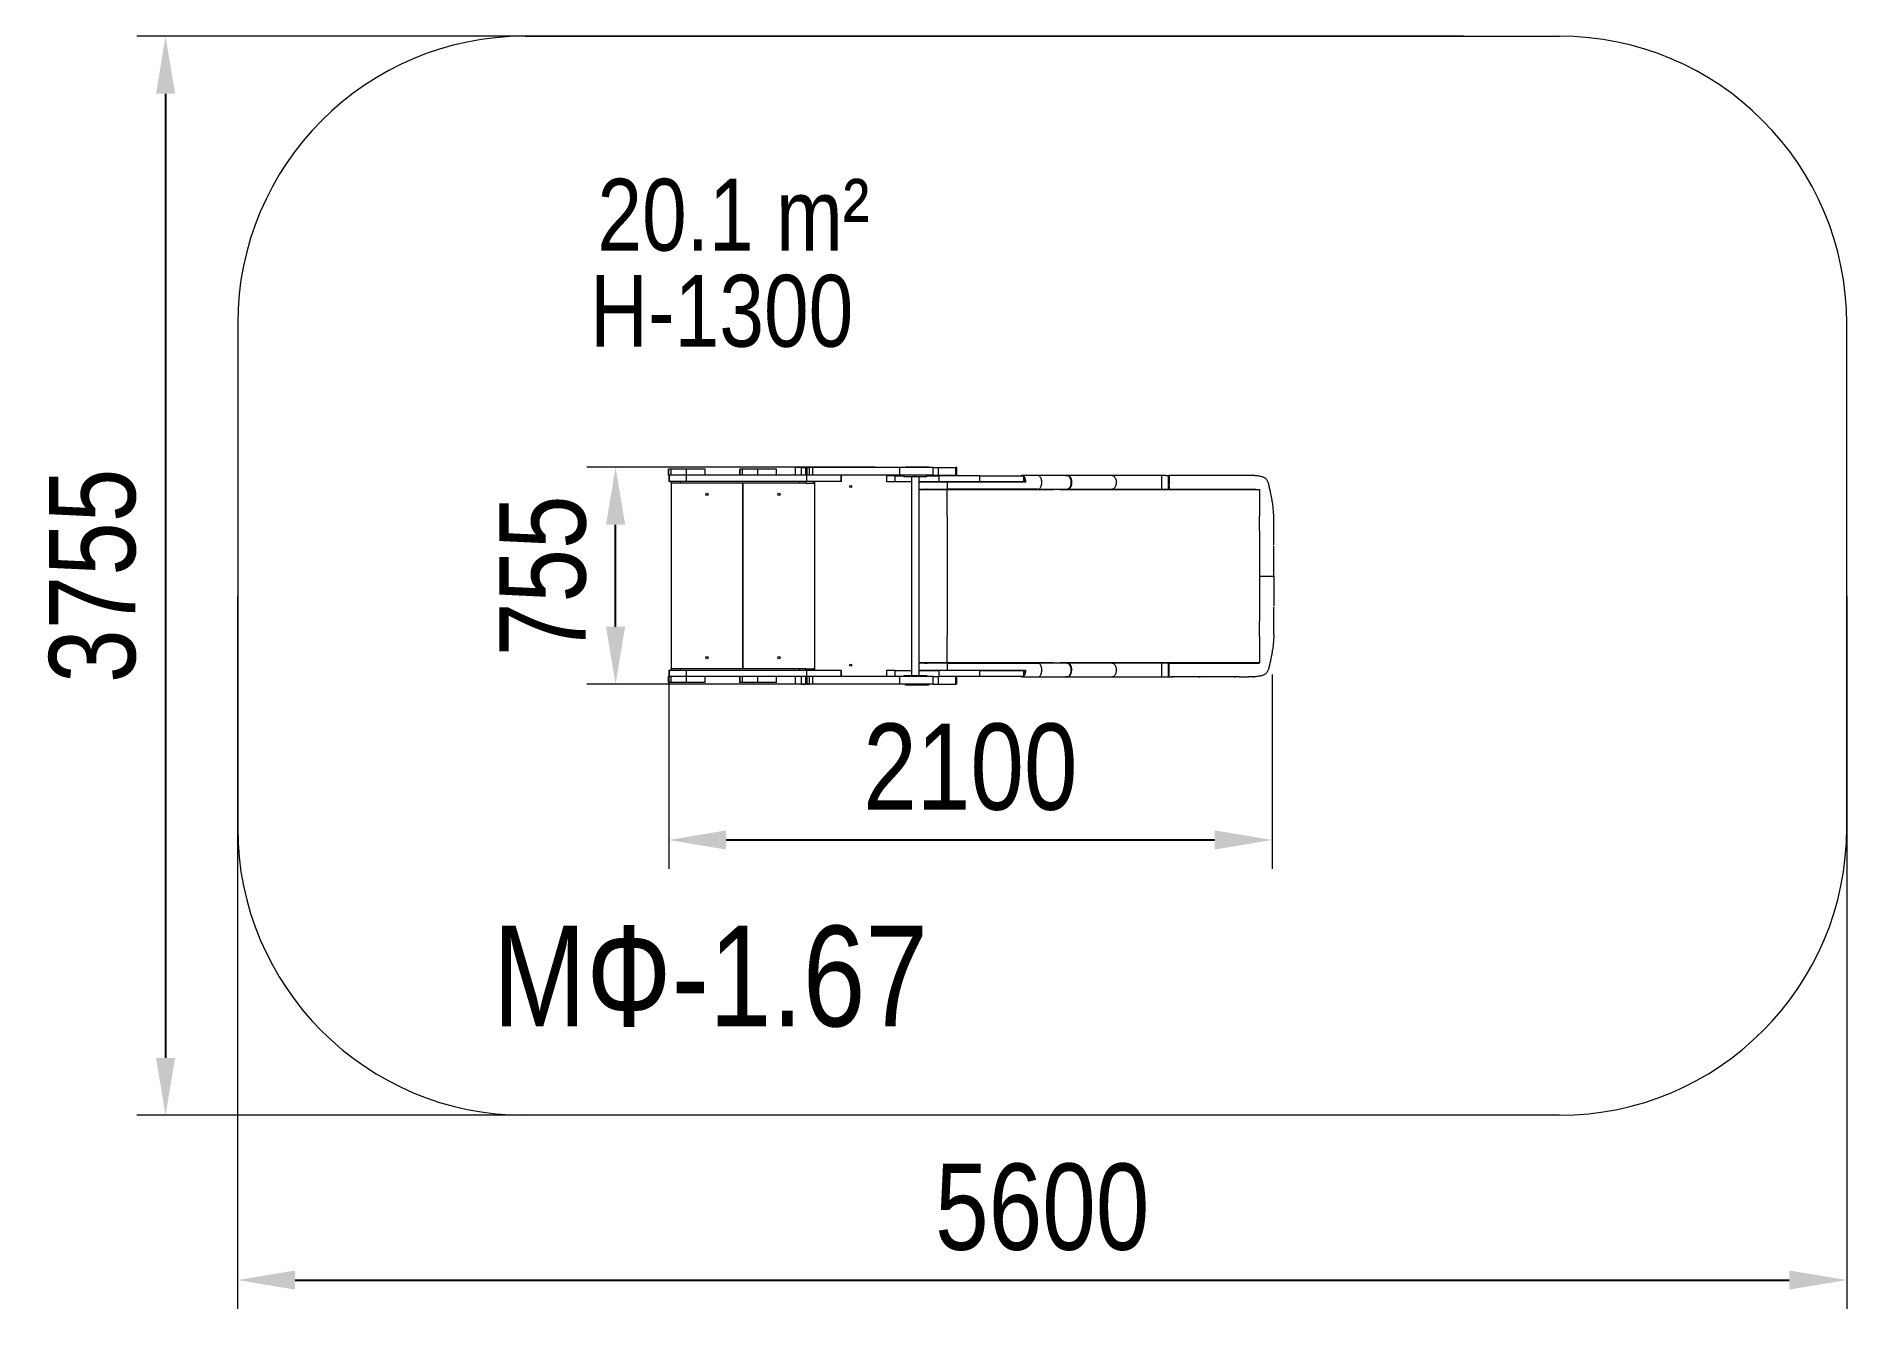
# Model space of a CAD drawing. Header units: millimetres. Extents: x -3294 to 3007, y -2309 to 2119.
import ezdxf

# ---------------------------------------------------------------- set-up
doc = ezdxf.new("R2010")
doc.units = ezdxf.units.MM
doc.linetypes.add('HIDDEN', pattern=[1.905, 1.27, -0.635])
for name, color, linetype in [('DIKOM_АРТИКУЛ', 7, 'Continuous'), ('DIKOM_ЗОНА', 90, 'Continuous'), ('DIKOM_ОБЪЕКТ', 7, 'Continuous'), ('DIKOM_РАЗМЕР_ЗОНА', 7, 'Continuous'), ('DIKOM_РАЗМЕР_ОБЪЕКТА', 7, 'Continuous')]:
    doc.layers.add(name, color=color, linetype=linetype)
doc.styles.add('style1', font='arialbd.ttf', dxfattribs={"width": 0.8})
doc.dimstyles.new('1-50', dxfattribs={"dimtxt": 300, "dimasz": 200, "dimexe": 100, "dimexo": 0, "dimgap": 100, "dimtad": 1, "dimtxsty": 'style1', "dimcen": 200, "dimclrd": 7, "dimclre": 7, "dimclrt": 7, "dimadec": 1, "dimazin": 2, "dimtfac": 1, "dimtmove": 0, "dimatfit": 2, "dimfxl": 0, "dimlwd": 25, "dimlwe": 18, "dimarcsym": 0})

msp = doc.modelspace()

# ---------------------------------------------------------------- texts
at = {"layer": 'DIKOM_АРТИКУЛ', "insert": (-1705.53, -976.183), "char_height": 350, "attachment_point": 1, "style": 'style1'}
msp.add_mtext_dynamic_manual_height_columns('{\\fArial|b0|i0|c204|p34;MФ-1.67}', width=5885.53069, gutter_width=20, heights=[0], dxfattribs=at)
at = {"layer": 'DIKOM_РАЗМЕР_ОБЪЕКТА', "char_height": 250, "attachment_point": 1, "style": 'style1'}
for s, insert in [('{\\fArial|b0|i0|c204|p34;20.1 m²}', (-1340.872, 1623.076)), ('{\\fArial|b0|i0|c204|p34;H-1300}', (-1366.577, 1288.725))]:
    msp.add_mtext_dynamic_manual_height_columns(s, width=5885.53069, gutter_width=20, heights=[0], dxfattribs=dict(at, insert=insert))

# ---------------------------------------------------------------- blocks, each defined once
blk = doc.blocks.new('A$C1efe00ee')
at = {"color": 7, "linetype": 'Continuous', "lineweight": 15}
for p, q in [((440.5, 757), (440.5, 730)), ((462.4, 757), (440.5, 757)), ((462.4, 730), (462.4, 757)), ((462.4, 757), (476.5, 757)), ((476.5, 757), (476.5, 730)), ((482.5, 757), (476.5, 757)), ((482.5, 730), (482.5, 757)), ((482.5, 757), (489.4, 757)), ((489.4, 757), (489.4, 730)), ((502.4, 757), (489.4, 757)), ((502.4, 730), (502.4, 757)), ((804.9, 757), (502.4, 757)), ((804.9, 730), (804.9, 757)), ((921.1, 757), (804.9, 757)), ((824.4, 757), (824.4, 760)), ((824.4, 760), (904.4, 760)), ((904.4, 760), (904.4, 757)), ((921.1, 730), (921.1, 757)), ((921.1, 757), (939.1, 757)), ((939.1, 730), (939.1, 757)), ((939.8, 757), (939.1, 757)), ((939.8, 730), (939.8, 757)), ((939.8, 757), (1000.4, 757)), ((1000.4, 730), (1000.4, 757)), ((1002.9, 757), (1000.4, 757)), ((1002.9, 730), (1002.9, 757)), ((0, 751), (0, 730)), ((0, 730), (0, 751)), ((8.8, 751), (0, 751)), ((0, 730), (0, 751)), ((0, 751), (0, 751)), ((0, 751), (0, 751)), ((0.6, 730), (0, 730)), ((0, 730), (0, 730)), ((0, 730), (0, 730)), ((0.6, 730), (0.6, 709)), ((3.3, 730), (0.6, 730)), ((3.4, 709), (0.6, 709)), ((8.8, 730), (3.3, 730)), ((3.4, 709), (3.4, 730)), ((62.6, 709), (3.4, 709)), ((8.8, 730), (8.8, 751)), ((62.4, 751), (8.8, 751)), ((62.4, 730), (8.8, 730)), ((9.1, 703), (9.1, 709)), ((9.1, 703), (9.1, 57)), ((10.3, 703), (9.1, 703)), ((41.4, 703), (10.3, 703)), ((456.8, 703), (41.4, 703)), ((62.4, 730), (62.4, 751)), ((127.2, 751), (62.4, 751)), ((83.7, 730), (62.4, 730)), ((62.6, 709), (62.6, 730)), ((481.5, 709), (62.6, 709)), ((481.5, 730), (83.7, 730)), ((127.2, 730), (127.2, 751)), ((248.3, 751), (248.3, 730)), ((248.3, 730), (248.3, 751)), ((257.1, 751), (248.3, 751)), ((248.3, 730), (248.3, 751)), ((248.3, 751), (248.3, 751)), ((248.3, 751), (248.3, 751)), ((257.1, 730), (257.1, 751)), ((310.7, 751), (257.1, 751)), ((259.1, 703), (259.1, 57)), ((259.1, 57), (259.1, 703)), ((310.7, 730), (310.7, 751)), ((375.5, 751), (310.7, 751)), ((375.5, 730), (375.5, 751)), ((478.4, 703), (456.8, 703)), ((478.4, 703), (504.1, 703)), ((481.5, 709), (481.5, 730)), ((494.3, 730), (481.5, 730)), ((600.6, 709), (481.5, 709)), ((502.4, 730), (494.3, 730)), ((804.9, 730), (502.4, 730)), ((509.1, 703), (504.1, 703)), ((509.1, 51), (509.1, 709)), ((509.1, 703), (509.1, 703)), ((600.6, 709), (600.6, 730)), ((601.5, 709), (600.6, 709)), ((601.5, 709), (601.5, 730)), ((759.1, 728), (759.1, 707)), ((789.1, 728), (759.1, 728)), ((789.1, 707), (759.1, 707)), ((789.1, 707), (789.1, 728)), ((789.1, 728), (819.1, 728)), ((845.6, 707), (789.1, 707)), ((921.1, 730), (804.9, 730)), ((819.1, 730), (819.1, 726)), ((819.1, 726), (856.4, 726)), ((845.6, 726), (845.6, 34)), ((856.4, 730), (856.4, 726)), ((856.4, 726), (896.4, 726)), ((872.6, 34), (872.6, 726)), ((940.3, 707), (872.6, 707)), ((896.4, 730), (896.4, 726)), ((896.4, 726), (899.1, 726)), ((899.1, 726), (899.1, 730)), ((899.1, 728), (940.3, 728)), ((904.4, 730), (904.4, 728)), ((921.1, 730), (939.1, 730)), ((939.8, 730), (939.1, 730)), ((939.8, 730), (1000.4, 730)), ((940.3, 728), (940.3, 707)), ((1083, 728), (940.3, 728)), ((1083, 707), (940.3, 707)), ((970.1, 707), (970.1, 706)), ((970.1, 706), (970.1, 681.5)), ((1242.6, 706), (970.1, 706)), ((1002.9, 730), (1000.4, 730)), ((1083, 707), (1083, 728)), ((1083, 728), (1234.9, 728)), ((1234.9, 707), (1083, 707)), ((1231.3, 729.5), (1230.7, 729.5)), ((1234.9, 728), (1234.9, 707)), ((1236.8, 728), (1234.9, 728)), ((1236.8, 707), (1234.9, 707)), ((1236.8, 707), (1236.8, 728)), ((1240, 707), (1237.3, 707)), ((1379.7, 729.5), (1285.5, 729.5)), ((1381.4, 729.5), (1379.7, 729.5)), ((1387.6, 729.5), (1379.7, 729.5)), ((1381.4, 729.5), (1389.1, 729.5)), ((1544.4, 729.5), (1389.1, 729.5)), ((1402.1, 705.5), (1402.9, 705.5)), ((1716.5, 681.5), (1716.5, 729.5)), ((1730.5, 729.5), (1716.5, 729.5)), ((1730.5, 729.5), (1740, 729.5)), ((1732.4, 729.5), (1732.5, 729.5)), ((1732.5, 729.5), (1741.9, 729.5)), ((1740.2, 728.7), (1740, 729.4)), ((1741.2, 729.2), (1740.3, 728.4)), ((1741.8, 729.5), (1740.9, 729.5)), ((1755.7, 729.5), (1741.9, 729.5)), ((1741.9, 729.5), (1741.9, 729.3)), ((1756.5, 729.5), (1755.7, 729.5)), ((1971.1, 729.5), (1969.1, 729.5)), ((1972.3, 729.5), (1971.1, 729.5)), ((2036.6, 729.1), (2035.6, 729.2)), ((2037.2, 729.1), (2036.6, 729.1)), ((872.6, 681.5), (970.1, 681.5)), ((1285.5, 681.5), (970.1, 681.5)), ((970.1, 681.5), (970.1, 680.5)), ((970.1, 680.5), (1237.4, 680.5)), ((970.1, 588), (970.1, 680.5)), ((1237.4, 680.5), (1285.5, 681.5)), ((1237.4, 680.5), (1339.4, 680.5)), ((1285.5, 681.5), (1387.6, 681.5)), ((1328.3, 678.4), (1328.5, 678.4)), ((1387.6, 681.5), (1339.4, 680.5)), ((1386.1, 681.5), (1389.1, 681.5)), ((1389.1, 681.5), (1544.4, 681.5)), ((1495.9, 681), (1544.4, 681.5)), ((1495.9, 681), (1716.5, 681)), ((1544.4, 681.5), (1716.5, 681.5)), ((1716.5, 681.5), (1716.5, 681)), ((1716.5, 681.5), (1740, 681.5)), ((1716.5, 681), (1740, 681)), ((1740, 681.6), (1740.2, 682.1)), ((1740, 681.5), (1740, 681)), ((1740.5, 681.5), (1740.5, 682)), ((1741.2, 681.8), (1741.2, 681.3)), ((1741.9, 681.8), (1741.9, 681.7)), ((1741.9, 681.5), (1795.6, 681.5)), ((1741.9, 681), (1741.9, 681.5)), ((1741.9, 681), (2056.4, 681)), ((1952.7, 681.5), (1967, 681.5)), ((1967, 681.5), (1972.4, 681.5)), ((2055.9, 681.1), (2056.3, 681)), ((2056.3, 681), (2056.4, 681)), ((2056.4, 681), (2056.4, 681)), ((2056.4, 679.7), (2056.4, 679.7)), ((2056.4, 665.3), (2056.4, 660.6)), ((2056.4, 639.9), (2056.4, 633.5)), ((970.1, 588), (970.1, 170)), ((2056.4, 596.2), (2056.4, 589)), ((2056.4, 589), (2056.4, 588.5)), ((2056.4, 588.5), (2056.4, 587.9)), ((2106.3, 590.4), (2106.2, 592.7)), ((2106.4, 588), (2106.3, 590.4)), ((2056.4, 523.7), (2056.4, 379)), ((2056.4, 379), (2056.4, 234.3)), ((2106.4, 378.4), (2106.4, 357.2)), ((970.1, 77.5), (970.1, 170)), ((2056.4, 169.5), (2056.4, 170.1)), ((2056.4, 169), (2056.4, 169.5)), ((2056.4, 169), (2056.4, 161.8)), ((970.1, 76.5), (872.6, 76.5)), ((970.1, 77.5), (970.1, 76.5)), ((1237.4, 77.5), (970.1, 77.5)), ((970.1, 76.5), (970.1, 52)), ((970.1, 76.5), (1285.5, 76.5)), ((1285.5, 76.5), (1237.4, 77.5)), ((1339.4, 77.5), (1237.4, 77.5)), ((1387.6, 76.5), (1285.5, 76.5)), ((1339.4, 77.5), (1387.6, 76.5)), ((1389.1, 76.5), (1386.1, 76.5)), ((1544.4, 76.5), (1389.1, 76.5)), ((1544.4, 76.5), (1495.9, 77)), ((1716.5, 77), (1495.9, 77)), ((1716.5, 76.5), (1544.4, 76.5)), ((1716.5, 77), (1716.5, 76.5)), ((1740, 77), (1716.5, 77)), ((1716.5, 28.5), (1716.5, 76.5)), ((1740, 76.5), (1716.5, 76.5)), ((1740, 77), (1740, 76.5)), ((1740.2, 75.7), (1740, 76.4)), ((1740.5, 76), (1740.5, 76.5)), ((1741.2, 76.7), (1741.2, 76.2)), ((2056.4, 77), (1741.9, 77)), ((1741.9, 76.5), (1741.9, 77)), ((1741.9, 76.5), (1795.6, 76.5)), ((1741.9, 76.2), (1741.9, 76.3)), ((1952.7, 76.5), (1967, 76.5)), ((1967, 76.5), (1972.4, 76.5)), ((2055.9, 76.9), (2056.3, 77)), ((2056.3, 77), (2056.4, 77)), ((2056.4, 124.5), (2056.4, 118.1)), ((2056.4, 97.4), (2056.4, 92.7)), ((2056.4, 78.3), (2056.4, 78.3)), ((2056.4, 77), (2056.4, 77)), ((0, 30), (0, 9)), ((0, 9), (0, 30)), ((0.6, 30), (0, 30)), ((0, 9), (0, 30)), ((0, 30), (0, 30)), ((0, 30), (0, 30)), ((8.8, 9), (0, 9)), ((0, 9), (0, 9)), ((0, 9), (0, 9)), ((0.6, 51), (0.6, 30)), ((3.4, 51), (0.6, 51)), ((3.3, 30), (0.6, 30)), ((8.8, 30), (3.3, 30)), ((3.4, 30), (3.4, 51)), ((62.6, 51), (3.4, 51)), ((8.8, 9), (8.8, 30)), ((62.4, 30), (8.8, 30)), ((62.4, 9), (8.8, 9)), ((9.1, 57), (10.3, 57)), ((9.1, 51), (9.1, 57)), ((41.4, 57), (10.3, 57)), ((456.8, 57), (41.4, 57)), ((62.4, 9), (62.4, 30)), ((83.7, 30), (62.4, 30)), ((127.2, 9), (62.4, 9)), ((62.6, 30), (62.6, 51)), ((481.5, 51), (62.6, 51)), ((481.5, 30), (83.7, 30)), ((127.2, 9), (127.2, 30)), ((248.3, 30), (248.3, 9)), ((248.3, 9), (248.3, 30)), ((248.3, 9), (248.3, 30)), ((257.1, 9), (248.3, 9)), ((248.3, 9), (248.3, 9)), ((248.3, 9), (248.3, 9)), ((257.1, 9), (257.1, 30)), ((310.7, 9), (257.1, 9)), ((310.7, 9), (310.7, 30)), ((375.5, 9), (310.7, 9)), ((375.5, 9), (375.5, 30)), ((440.5, 30), (440.5, 3)), ((462.4, 3), (440.5, 3)), ((478.4, 57), (456.8, 57)), ((462.4, 3), (462.4, 30)), ((462.4, 3), (476.5, 3)), ((476.5, 30), (476.5, 3)), ((482.5, 3), (476.5, 3)), ((478.4, 57), (504.1, 57)), ((481.5, 30), (481.5, 51)), ((600.6, 51), (481.5, 51)), ((494.3, 30), (481.5, 30)), ((482.5, 3), (482.5, 30)), ((482.5, 3), (489.4, 3)), ((489.4, 30), (489.4, 3)), ((502.4, 3), (489.4, 3)), ((502.4, 30), (494.3, 30)), ((502.4, 3), (502.4, 30)), ((804.9, 30), (502.4, 30)), ((804.9, 3), (502.4, 3)), ((509.1, 57), (504.1, 57)), ((509.1, 57), (509.1, 57)), ((600.6, 30), (600.6, 51)), ((601.5, 51), (600.6, 51)), ((601.5, 30), (601.5, 51)), ((759.1, 51), (759.1, 30)), ((789.1, 51), (759.1, 51)), ((789.1, 30), (789.1, 51)), ((789.1, 51), (845.6, 51)), ((804.9, 3), (804.9, 30)), ((921.1, 30), (804.9, 30)), ((921.1, 3), (804.9, 3)), ((819.1, 34), (819.1, 30)), ((819.1, 34), (856.4, 34)), ((824.4, 0), (824.4, 3)), ((856.4, 34), (856.4, 30)), ((856.4, 34), (896.4, 34)), ((872.6, 51), (940.3, 51)), ((896.4, 34), (896.4, 30)), ((896.4, 34), (899.1, 34)), ((899.1, 30), (899.1, 34)), ((904.4, 3), (904.4, 0)), ((921.1, 3), (921.1, 30)), ((921.1, 30), (939.1, 30)), ((921.1, 3), (939.1, 3)), ((939.1, 3), (939.1, 30)), ((939.3, 30), (939.1, 30)), ((939.8, 3), (939.1, 3)), ((940.3, 30), (939.3, 30)), ((939.8, 3), (939.8, 30)), ((939.8, 3), (1000.4, 3)), ((940.3, 51), (940.3, 30)), ((1083, 51), (940.3, 51)), ((1083, 30), (940.3, 30)), ((970.1, 52), (1242.6, 52)), ((970.1, 52), (970.1, 51)), ((1000.4, 3), (1000.4, 30)), ((1002.9, 3), (1000.4, 3)), ((1002.9, 3), (1002.9, 30)), ((1083, 30), (1083, 51)), ((1083, 51), (1234.9, 51)), ((1234.9, 30), (1083, 30)), ((1230.7, 28.5), (1231.3, 28.5)), ((1234.9, 51), (1234.9, 30)), ((1236.8, 51), (1234.9, 51)), ((1236.8, 30), (1234.9, 30)), ((1236.8, 30), (1236.8, 51)), ((1240, 51), (1237.1, 51)), ((1285.5, 28.5), (1379.7, 28.5)), ((1379.7, 28.5), (1381.4, 28.5)), ((1379.7, 28.5), (1387.6, 28.5)), ((1389.1, 28.5), (1381.4, 28.5)), ((1388.9, 28.5), (1389.2, 28.5)), ((1389.1, 28.5), (1544.4, 28.5)), ((1716.5, 28.5), (1730.5, 28.5)), ((1730.5, 28.5), (1740, 28.5)), ((1732.5, 28.5), (1732.3, 28.5)), ((1732.5, 28.5), (1741.9, 28.5)), ((1740.3, 29.6), (1741.2, 28.8)), ((1740.9, 28.5), (1741.8, 28.5)), ((1741.2, 29), (1741.2, 28.8)), ((1741.9, 28.5), (1755.7, 28.5)), ((1969, 28.5), (1971.2, 28.5)), ((1971.2, 28.5), (1972.3, 28.5)), ((2035.6, 28.8), (2036.3, 28.9)), ((904.4, 0), (824.4, 0))]:
    blk.add_line(p, q, dxfattribs=at)
at = {"color": 8, "linetype": 'Continuous', "lineweight": 15}
for p, q in [((41.4, 703), (41.4, 709)), ((456.8, 703), (456.8, 709)), ((478.4, 703), (478.4, 709)), ((504.1, 703), (504.1, 709)), ((509.1, 703), (509.1, 709)), ((970.1, 706), (872.6, 706)), ((872.6, 680.5), (970.1, 680.5)), ((1363.4, 681), (1495.9, 681)), ((1740.3, 682.8), (1740.3, 682.4)), ((1741.2, 681.8), (1740.5, 682.5)), ((1740.5, 681.9), (1741.2, 681.3)), ((1795.6, 681.5), (1952.7, 681.5)), ((2106.4, 379), (2106.4, 378.4)), ((970.1, 77.5), (872.6, 77.5)), ((1495.9, 77), (1363.4, 77)), ((1741.2, 76.7), (1740.2, 75.7)), ((1741.2, 76.2), (1740.3, 75.3)), ((1795.6, 76.5), (1952.7, 76.5)), ((41.4, 51), (41.4, 57)), ((456.8, 51), (456.8, 57)), ((478.4, 51), (478.4, 57)), ((504.1, 51), (504.1, 57)), ((509.1, 51), (509.1, 57)), ((872.6, 52), (970.1, 52))]:
    blk.add_line(p, q, dxfattribs=at)
at = {"color": 7, "linetype": 'Continuous', "lineweight": 15, "flags": 128}
for points in [[(1285.5, 681.5), (1287.3, 681.7), (1289, 682.3), (1290.6, 683.2), (1292.2, 684.5), (1293.6, 686.1), (1295, 688), (1296.1, 690.2), (1297.2, 692.6), (1298, 695.3), (1298.6, 698.1), (1299.1, 701), (1299.3, 704), (1299.3, 707), (1299.1, 710), (1298.6, 712.9), (1298, 715.7), (1297.2, 718.4), (1296.1, 720.8), (1295, 723), (1293.6, 724.9), (1292.2, 726.5), (1290.6, 727.8), (1289, 728.7), (1287.3, 729.3), (1285.5, 729.5)], [(1544.4, 729.5), (1546.1, 729.3), (1547.8, 728.7), (1549.5, 727.8), (1551, 726.5), (1552.5, 724.9), (1553.8, 723), (1555, 720.8), (1556, 718.4), (1556.8, 715.7), (1557.5, 712.9), (1557.9, 710), (1558.1, 707), (1558.1, 704), (1557.9, 701), (1557.5, 698.1), (1556.8, 695.3), (1556, 692.6), (1555, 690.2), (1553.8, 688), (1552.5, 686.1), (1551, 684.5), (1549.5, 683.2), (1547.8, 682.3), (1546.1, 681.7), (1544.4, 681.5)], [(1285.5, 28.5), (1287.3, 28.7), (1289, 29.3), (1290.6, 30.2), (1292.2, 31.5), (1293.6, 33.1), (1295, 35), (1296.1, 37.2), (1297.2, 39.6), (1298, 42.3), (1298.6, 45.1), (1299.1, 48), (1299.3, 51), (1299.3, 54), (1299.1, 57), (1298.6, 59.9), (1298, 62.7), (1297.2, 65.4), (1296.1, 67.8), (1295, 70), (1293.6, 71.9), (1292.2, 73.5), (1290.6, 74.8), (1289, 75.7), (1287.3, 76.3), (1285.5, 76.5)], [(1544.4, 76.5), (1546.1, 76.3), (1547.8, 75.7), (1549.5, 74.8), (1551, 73.5), (1552.5, 71.9), (1553.8, 70), (1555, 67.8), (1556, 65.4), (1556.8, 62.7), (1557.5, 59.9), (1557.9, 57), (1558.1, 54), (1558.1, 51), (1557.9, 48), (1557.5, 45.1), (1556.8, 42.3), (1556, 39.6), (1555, 37.2), (1553.8, 35), (1552.5, 33.1), (1551, 31.5), (1549.5, 30.2), (1547.8, 29.3), (1546.1, 28.7), (1544.4, 28.5)]]:
    blk.add_lwpolyline(points, dxfattribs=at)
at = {"color": 7, "linetype": 'Continuous', "lineweight": 15}
for centre, radius in [((634.1, 691), 3.5), ((134.1, 664), 4), ((384.1, 664), 4), ((134.1, 96), 4), ((384.1, 96), 4), ((634.1, 69), 3.5)]:
    blk.add_circle(centre, radius, dxfattribs=at)
for centre, radius, start, end in [((1230.7, 726.1), 3.4, 90, 146.02552), ((1401.9, 711.9), 2.8, 91.06347, 106.28626), ((1401.9, 699.1), 2.8, 253.70151, 268.94875), ((1398.9, 690), 1.45, 238.89916, 268.05548), ((1741.9, 682), 1, 225.00069, 270.00121), ((1920.2, 76.3), 180.1, 179.93148, 180.14857), ((1741.9, 76), 1, 89.99879, 134.99931), ((1230.7, 31.9), 3.4, 213.97448, 270)]:
    blk.add_arc(centre, radius, start, end, dxfattribs=at)
at = {"color": 8, "linetype": 'Continuous', "lineweight": 15}
for centre, radius, start, end in [((1230.8, 726.6), 2.94, 91.43809, 150.70141), ((1231.3, 726.6), 2.94, 91.43709, 150.70362), ((1740, 681.5), 0.5, 270.0384, 359.9616), ((1740, 76.5), 0.5, 0.03126, 89.95508), ((1230.8, 31.4), 2.92, 209.09477, 268.76574), ((1231.3, 31.4), 2.92, 209.0919, 268.76739)]:
    blk.add_arc(centre, radius, start, end, dxfattribs=at)
at = {"color": 7, "linetype": 'Continuous', "lineweight": 15}
for centre in [(896.1, 681.3), (896.1, 76.7)]:
    blk.add_ellipse(centre, major_axis=(4.5, 0), ratio=0.011921, dxfattribs=at)
for points, knots in [([(1285.5, 729.5), (1279.7, 729.5), (1268, 729.5), (1249.9, 729.5), (1237.5, 729.5), (1231.3, 729.5)], [0, 0, 0, 0, 0.333417, 0.666583, 1, 1, 1, 1]), ([(1236.8, 712.3), (1236.8, 712), (1237, 711.1), (1237.2, 709.3), (1237.2, 707.6), (1237.3, 706.8)], [0, 0, 0, 0, 0.130094, 0.547856, 1, 1, 1, 1]), ([(1242.6, 706), (1242.2, 706.2), (1241.6, 706.6), (1240.7, 706.9), (1240.2, 707), (1240, 707)], [0, 0, 0, 0, 0.499508, 0.776238, 1, 1, 1, 1]), ([(1387.6, 681.5), (1388.1, 681.5), (1388.9, 681.6), (1390.1, 681.9), (1391.1, 682.3), (1391.8, 682.6), (1392.3, 683), (1393, 683.4), (1393.9, 684.1), (1394.8, 685), (1395.7, 686.1), (1396.5, 687.2), (1397.1, 688.1), (1397.5, 688.8), (1397.8, 689.4), (1398.1, 690), (1398.4, 690.7), (1398.7, 691.3), (1399.1, 692.3), (1399.7, 693.9), (1400.3, 696.2), (1400.8, 698.4), (1401.1, 700.8), (1401.3, 703.1), (1401.4, 706.3), (1401.2, 710.2), (1400.6, 713.7), (1399.9, 716.1), (1399.6, 717.4), (1399.2, 718.5), (1398.7, 719.8), (1398.1, 721.1), (1397.4, 722.3), (1396.7, 723.4), (1396, 724.5), (1395.1, 725.6), (1394, 726.8), (1392.4, 728.1), (1390.2, 729.2), (1388.5, 729.4), (1387.6, 729.5)], [0, 0, 0, 0, 0.033427, 0.061267, 0.083517, 0.100176, 0.111237, 0.124487, 0.149577, 0.177104, 0.200204, 0.225182, 0.246058, 0.253413, 0.264244, 0.27855, 0.289672, 0.297432, 0.306322, 0.339766, 0.375081, 0.406359, 0.433788, 0.470591, 0.500221, 0.562475, 0.624949, 0.645719, 0.666489, 0.682273, 0.699231, 0.727145, 0.746655, 0.767737, 0.791512, 0.812542, 0.845106, 0.87923, 0.937345, 1, 1, 1, 1]), ([(1389.1, 729.5), (1389.1, 729.5), (1389, 729.5), (1388.9, 729.5), (1388.8, 729.5), (1388.8, 729.4), (1388.7, 729.4), (1388.6, 729.3), (1388.5, 729.2), (1388.5, 729.2)], [0, 0, 0, 0, 0.132135, 0.26441, 0.396528, 0.528707, 0.660906, 0.79307, 1, 1, 1, 1]), ([(1401.1, 714.6), (1400.8, 715.6), (1400.2, 717.7), (1399.1, 720.6), (1397.7, 723.1), (1396.1, 725.3), (1394.3, 727), (1392.5, 728.3), (1390.5, 729.1), (1389.2, 729.2), (1388.5, 729.2)], [0, 0, 0, 0, 0.124392, 0.249617, 0.374288, 0.499232, 0.624881, 0.750179, 0.874552, 1, 1, 1, 1]), ([(1389.1, 729.5), (1389.3, 729.5), (1389.6, 729.5), (1390.1, 729.4), (1390.6, 729.4), (1391.1, 729.2), (1391.7, 729.1), (1392.3, 728.8), (1393, 728.5), (1393.6, 728.2), (1394.2, 727.8), (1394.7, 727.4), (1395.2, 727), (1395.8, 726.5), (1396.3, 726), (1396.6, 725.6), (1396.9, 725.2), (1397.3, 724.7), (1398, 723.9), (1398.6, 722.9), (1399.2, 721.8), (1400, 720.2), (1401, 717.9), (1401.5, 715.8), (1401.8, 714.7)], [0, 0, 0, 0, 0.031382, 0.06276, 0.094136, 0.125517, 0.154785, 0.196203, 0.249759, 0.285567, 0.321374, 0.357184, 0.392991, 0.428802, 0.464609, 0.500421, 0.504183, 0.535775, 0.597797, 0.649836, 0.694891, 0.749723, 0.87486, 1, 1, 1, 1]), ([(1401.1, 696.4), (1400.7, 695), (1399.9, 692.2), (1398.7, 689.9), (1398.1, 688.7)], [0, 0, 0, 0, 0.498954, 1, 1, 1, 1]), ([(1401.8, 696.3), (1401.7, 695.9), (1401.5, 695.1), (1401.1, 693.9), (1400.8, 692.8), (1400.4, 691.7), (1399.9, 690.6), (1399.4, 689.5), (1399, 688.8), (1398.8, 688.5)], [0, 0, 0, 0, 0.14257, 0.285122, 0.427689, 0.537579, 0.693159, 0.886977, 1, 1, 1, 1]), ([(1402.1, 705.5), (1402.1, 707.1), (1402, 710.2), (1401.4, 713.1), (1401.1, 714.6)], [0, 0, 0, 0, 0.501041, 1, 1, 1, 1]), ([(1402.1, 705.5), (1402.1, 703.9), (1402, 700.8), (1401.4, 697.9), (1401.1, 696.4)], [0, 0, 0, 0, 0.498953, 1, 1, 1, 1]), ([(1401.8, 714.7), (1401.9, 714.3), (1402.1, 713.4), (1402.3, 712.2), (1402.5, 711), (1402.7, 709.7), (1402.8, 708.3), (1402.8, 706.8), (1402.9, 705.9), (1402.9, 705.5)], [0, 0, 0, 0, 0.142559, 0.285121, 0.427678, 0.53758, 0.693165, 0.886981, 1, 1, 1, 1]), ([(1402.9, 705.5), (1402.9, 705.1), (1402.8, 704.2), (1402.8, 702.8), (1402.7, 701.6), (1402.5, 700.3), (1402.3, 698.9), (1402.1, 697.5), (1401.9, 696.6), (1401.8, 696.3)], [0, 0, 0, 0, 0.14255, 0.285116, 0.427675, 0.537591, 0.693168, 0.88698, 1, 1, 1, 1]), ([(1716.5, 729.5), (1710.4, 729.5), (1698.3, 729.5), (1680.1, 729.5), (1662, 729.5), (1644, 729.5), (1626.2, 729.5), (1608.8, 729.5), (1591.8, 729.5), (1575.3, 729.5), (1559.5, 729.5), (1549.4, 729.5), (1544.4, 729.5)], [0, 0, 0, 0, 0.098974, 0.198608, 0.298757, 0.399273, 0.5, 0.60073, 0.701246, 0.801395, 0.901027, 1, 1, 1, 1]), ([(1740, 728.8), (1740, 728.8), (1740, 728.9), (1740, 729.3), (1740, 729.4), (1740, 729.5)], [0, 0, 0, 0, 0.021576, 0.183585, 1, 1, 1, 1]), ([(1740, 681.5), (1740, 681.6), (1740, 681.8), (1740, 682.8), (1740, 683.7), (1740, 684.1), (1740, 684.6), (1740, 685), (1740, 685.4), (1740, 685.8), (1740, 686.4), (1740, 687.1), (1740, 687.9), (1740, 688.6), (1740, 689.2), (1740, 689.9), (1740, 690.7), (1740, 691.4), (1740, 692), (1740, 692.6), (1740, 693.4), (1740, 694.4), (1740, 695.5), (1740, 696.4), (1740, 697.2), (1740, 698.1), (1740, 699), (1740, 699.9), (1740, 700.6), (1740, 701.3), (1740, 702), (1740, 703.2), (1740, 704.4), (1740, 705.2), (1740, 705.5)], [0, 0, 0, 0, 0.125189, 0.250375, 0.275429, 0.300483, 0.325539, 0.350589, 0.375643, 0.382791, 0.408841, 0.448006, 0.478007, 0.500233, 0.525295, 0.550355, 0.575419, 0.60048, 0.62554, 0.63273, 0.65873, 0.697772, 0.727851, 0.750175, 0.775187, 0.800204, 0.825217, 0.850228, 0.87524, 0.882434, 0.90365, 0.937377, 0.973775, 1, 1, 1, 1]), ([(1740.2, 682.1), (1740.2, 682.1), (1740.3, 682.4), (1740.4, 683.3), (1740.5, 684.6), (1740.5, 686.1), (1740.5, 687.6), (1740.5, 689.3), (1740.5, 691.4), (1740.5, 694.1), (1740.5, 697.3), (1740.5, 700.6), (1740.5, 704.1), (1740.5, 707.6), (1740.5, 711.1), (1740.5, 714.4), (1740.5, 717.1), (1740.5, 719.3), (1740.5, 721.3), (1740.5, 723.3), (1740.5, 725.3), (1740.4, 727.1), (1740.3, 728.3), (1740.2, 728.6), (1740.2, 728.7)], [0, 0, 0, 0, 0.016355, 0.067867, 0.112175, 0.149692, 0.189955, 0.228079, 0.265937, 0.321227, 0.375999, 0.430731, 0.485218, 0.540175, 0.594919, 0.64953, 0.702554, 0.737482, 0.773727, 0.821928, 0.867721, 0.921453, 0.983344, 1, 1, 1, 1]), ([(1741.2, 729.2), (1741.2, 729.1), (1741.2, 729), (1741.2, 727.6), (1741.2, 725.4), (1741.2, 722.4), (1741.2, 718.8), (1741.2, 714.7), (1741.2, 710.2), (1741.1, 705.5), (1741.1, 700.9), (1741.1, 696.4), (1741.1, 692.3), (1741.1, 688.6), (1741.2, 685.7), (1741.2, 683.5), (1741.2, 682.1), (1741.2, 681.9), (1741.2, 681.8)], [0, 0, 0, 0, 0.062288, 0.124935, 0.187135, 0.249761, 0.312184, 0.374654, 0.437315, 0.500093, 0.562509, 0.625022, 0.687594, 0.74992, 0.812584, 0.874896, 0.937519, 1, 1, 1, 1]), ([(1741.9, 729.5), (1741.8, 729.5), (1741.7, 729.5), (1741.6, 729.5), (1741.5, 729.4), (1741.4, 729.4), (1741.3, 729.3), (1741.2, 729.3), (1741.2, 729.2)], [0, 0, 0, 0, 0.266722, 0.399642, 0.532417, 0.665319, 0.798157, 1, 1, 1, 1]), ([(1741.9, 729.4), (1741.8, 729.4), (1741.7, 729.4), (1741.5, 729.4), (1741.3, 729.3), (1741.2, 729.2), (1741.2, 729.2)], [0, 0, 0, 0, 0.247493, 0.499793, 0.752357, 1, 1, 1, 1]), ([(1985.1, 729.4), (1984.2, 729.4), (1980.6, 729.4), (1974.3, 729.5), (1966.2, 729.5), (1958.1, 729.4), (1931.2, 729.3), (1885.5, 729.4), (1821, 729.6), (1778, 729.5), (1756.5, 729.5)], [0, 0, 0, 0, 0.012903, 0.04811, 0.083645, 0.118873, 0.154102, 0.435984, 0.717993, 1, 1, 1, 1]), ([(1850.1, 729.5), (1849.3, 729.5), (1847.3, 729.5), (1845.4, 729.5), (1844.2, 729.5)], [0, 0, 0, 0, 0.411142, 1, 1, 1, 1]), ([(2025.4, 729.5), (2025.1, 729.5), (2024.1, 729.5), (2021.9, 729.6), (2018.9, 729.6), (2015.4, 729.6), (2011.4, 729.6), (2006.8, 729.6), (2001.5, 729.5), (1995.6, 729.5), (1990.2, 729.4), (1986.7, 729.4), (1985.2, 729.4), (1985.1, 729.4)], [0, 0, 0, 0, 0.039989, 0.121683, 0.210142, 0.305679, 0.407009, 0.507958, 0.640847, 0.771871, 0.90119, 0.997275, 1, 1, 1, 1]), ([(2106.4, 582.5), (2106.4, 582.8), (2106.4, 586.4), (2106.2, 593.3), (2105.6, 603.1), (2104.8, 612.7), (2103.8, 621.9), (2102.6, 630.8), (2101.4, 639.2), (2100, 647.3), (2098.6, 654.8), (2097.1, 662.6), (2095.5, 670.5), (2093.7, 678.4), (2092.1, 685.9), (2090.5, 692.8), (2088.9, 699.2), (2087.1, 704.8), (2085.1, 709.7), (2082.8, 713.9), (2080.1, 717.4), (2076.6, 720.3), (2072.5, 722.6), (2067.5, 724.5), (2061.6, 726.1), (2054.9, 727.3), (2047.3, 728.4), (2038.9, 729.1), (2031.5, 729.4), (2026.8, 729.4), (2025.4, 729.5)], [0, 0, 0, 0, 0.003072, 0.035871, 0.068521, 0.100969, 0.133049, 0.165171, 0.197564, 0.229725, 0.261719, 0.293716, 0.333888, 0.374146, 0.414421, 0.454641, 0.494721, 0.534838, 0.575201, 0.616, 0.65703, 0.698053, 0.739223, 0.780375, 0.821368, 0.862227, 0.902648, 0.942946, 0.983524, 1, 1, 1, 1]), ([(1002.6, 681.3), (1002.5, 681.3), (1002.4, 681.3), (1001.6, 681.3), (1000.5, 681.3), (999.1, 681.3), (997.5, 681.3), (996.1, 681.3), (994.8, 681.3), (993.9, 681.3), (993.6, 681.3), (993.5, 681.3), (993.7, 681.3), (994.5, 681.3), (995.6, 681.4), (997.1, 681.4), (998.6, 681.4), (1000.1, 681.4), (1001.3, 681.4), (1002.2, 681.3), (1002.5, 681.3), (1002.6, 681.3), (1002.6, 681.3)], [0, 0, 0, 0, 0.053684, 0.107379, 0.161069, 0.214755, 0.268437, 0.322119, 0.375796, 0.429483, 0.48317, 0.499992, 0.553685, 0.60738, 0.66107, 0.714756, 0.768438, 0.822121, 0.875802, 0.929483, 0.983169, 1, 1, 1, 1]), ([(1104, 681.3), (1103.9, 681.3), (1103.8, 681.3), (1103, 681.3), (1101.9, 681.3), (1100.5, 681.3), (1098.9, 681.3), (1097.4, 681.3), (1096.2, 681.3), (1095.3, 681.3), (1095, 681.3), (1094.9, 681.3), (1095.1, 681.3), (1095.9, 681.3), (1097, 681.4), (1098.4, 681.4), (1100, 681.4), (1101.5, 681.4), (1102.7, 681.4), (1103.6, 681.4), (1103.9, 681.3), (1103.9, 681.3), (1104, 681.3)], [0, 0, 0, 0, 0.053693, 0.107381, 0.161074, 0.214762, 0.268448, 0.322127, 0.375813, 0.429492, 0.483178, 0.5, 0.553693, 0.607382, 0.661073, 0.714762, 0.768447, 0.822127, 0.875812, 0.929492, 0.983178, 1, 1, 1, 1]), ([(1200.6, 681.3), (1200.5, 681.3), (1200.4, 681.3), (1199.7, 681.3), (1198.5, 681.3), (1197.1, 681.3), (1195.6, 681.3), (1194.1, 681.3), (1192.8, 681.3), (1191.9, 681.3), (1191.6, 681.3), (1191.6, 681.3), (1191.8, 681.3), (1192.5, 681.3), (1193.7, 681.3), (1195.1, 681.4), (1196.6, 681.4), (1198.1, 681.4), (1199.4, 681.4), (1200.2, 681.4), (1200.6, 681.3), (1200.6, 681.3), (1200.6, 681.3)], [0, 0, 0, 0, 0.053692, 0.107387, 0.161079, 0.214769, 0.268456, 0.322138, 0.375823, 0.4295, 0.483185, 0.500007, 0.553699, 0.607386, 0.661079, 0.714768, 0.768456, 0.822139, 0.875818, 0.929502, 0.983187, 1, 1, 1, 1]), ([(1389.1, 681.5), (1389, 681.5), (1388.9, 681.5), (1388.8, 681.6), (1388.6, 681.7), (1388.5, 681.7), (1388.5, 681.8)], [0, 0, 0, 0, 0.250043, 0.500032, 0.750017, 1, 1, 1, 1]), ([(1389.7, 681.5), (1389.7, 681.5), (1389.5, 681.5), (1389.3, 681.5), (1389.2, 681.5), (1389.1, 681.5), (1389.1, 681.5)], [0, 0, 0, 0, 0.283871, 0.783894, 0.927445, 1, 1, 1, 1]), ([(1740, 681.5), (1740.1, 681.5), (1740.2, 681.5), (1740.4, 681.6), (1740.5, 681.7), (1740.5, 681.9), (1740.5, 682), (1740.5, 682.2), (1740.4, 682.3), (1740.4, 682.4), (1740.3, 682.4)], [0, 0, 0, 0, 0.14244, 0.279993, 0.412482, 0.540035, 0.662581, 0.780043, 0.892505, 1, 1, 1, 1]), ([(1741.4, 681.6), (1741.5, 681.6), (1741.6, 681.5), (1741.8, 681.6), (1741.9, 681.6)], [0, 0, 0, 0, 0.383417, 1, 1, 1, 1]), ([(1741.4, 681.6), (1741.5, 681.6), (1741.6, 681.5), (1741.8, 681.5), (1741.9, 681.5)], [0, 0, 0, 0, 0.31886, 1, 1, 1, 1]), ([(1741.9, 681.7), (1752.7, 681.6), (1770.6, 681.5), (1788.5, 681.5), (1795.6, 681.5)], [0, 0, 0, 0, 0.606338, 1, 1, 1, 1]), ([(1972.4, 681.5), (1972.9, 681.5), (1974.4, 681.5), (1977.4, 681.7), (1980.5, 681.9), (1983.2, 682), (1985.6, 682), (1988.5, 682), (1992.2, 681.9), (1996.4, 681.8), (2001.2, 681.7), (2006.4, 681.6), (2011.8, 681.5), (2015.7, 681.4), (2017.6, 681.4), (2017.8, 681.4)], [0, 0, 0, 0, 0.036453, 0.113878, 0.189002, 0.226434, 0.270564, 0.329359, 0.403037, 0.491479, 0.594342, 0.711094, 0.841088, 0.983639, 1, 1, 1, 1]), ([(1972.4, 681.5), (1975.5, 681.5), (1981.8, 681.5), (1991.2, 681.5), (2000.4, 681.5), (2009.3, 681.4), (2015.1, 681.4), (2017.8, 681.4), (2017.8, 681.4)], [0, 0, 0, 0, 0.194686, 0.39319, 0.594328, 0.79681, 0.99929, 1, 1, 1, 1]), ([(2038.7, 681.3), (2040.1, 681.3), (2043, 681.3), (2046.7, 681.2), (2048.7, 681.2), (2049.7, 681.2)], [0, 0, 0, 0, 0.333288, 0.666722, 1, 1, 1, 1]), ([(2049.7, 681.2), (2050.7, 681.2), (2052.7, 681.1), (2054.7, 681.1), (2055.5, 681.1), (2055.9, 681.1)], [0, 0, 0, 0, 0.333256, 0.666711, 1, 1, 1, 1]), ([(2056.4, 681), (2056.4, 680.9), (2056.4, 680.8), (2056.4, 680), (2056.4, 679.7)], [0, 0, 0, 0, 0.500009, 1, 1, 1, 1]), ([(2056.4, 679.7), (2056.4, 679.5), (2056.4, 679.1), (2056.4, 678.6), (2056.4, 678.2)], [0, 0, 0, 0, 0.359278, 1, 1, 1, 1]), ([(2056.4, 678.2), (2056.4, 677.7), (2056.4, 676.7), (2056.4, 674.5), (2056.4, 672.1), (2056.4, 668.9), (2056.4, 666.6), (2056.4, 665.3)], [0, 0, 0, 0, 0.20002, 0.356278, 0.58825, 0.782307, 1, 1, 1, 1]), ([(2056.4, 660.6), (2056.4, 658.5), (2056.4, 654.5), (2056.4, 647.5), (2056.4, 642.5), (2056.4, 639.9)], [0, 0, 0, 0, 0.333335, 0.666669, 1, 1, 1, 1]), ([(2056.4, 633.5), (2056.4, 631), (2056.4, 626), (2056.4, 618), (2056.4, 612.5), (2056.4, 609.7)], [0, 0, 0, 0, 0.333333, 0.666665, 1, 1, 1, 1]), ([(2056.4, 587.9), (2056.3, 587.9), (2056.2, 587.9), (2056, 587.8), (2055.9, 587.6), (2055.5, 586.6), (2055.4, 584.8), (2055.5, 582.4), (2055.5, 580), (2055.6, 577.9), (2055.6, 576.3), (2055.6, 574.8), (2055.6, 573.2), (2055.7, 571.4), (2055.7, 569.1), (2055.8, 566.4), (2055.8, 562.9), (2055.9, 559.5), (2056, 552), (2056.2, 540.1), (2056.3, 529.3), (2056.4, 523.7)], [0, 0, 0, 0, 0.00395, 0.005924, 0.007899, 0.015784, 0.052823, 0.090593, 0.128916, 0.165594, 0.1884, 0.202758, 0.231843, 0.262706, 0.286181, 0.338919, 0.392131, 0.445816, 0.499972, 0.739284, 1, 1, 1, 1]), ([(2056.4, 609.7), (2056.4, 607.5), (2056.4, 603), (2056.4, 598.4), (2056.4, 596.2)], [0, 0, 0, 0, 0.499998, 1, 1, 1, 1]), ([(2106.4, 487.3), (2106.4, 487.9), (2106.4, 489.2), (2106.4, 491.9), (2106.3, 495.5), (2106.3, 499.9), (2106.2, 505.2), (2106.2, 511.4), (2106.3, 518), (2106.3, 524.1), (2106.4, 529.4), (2106.4, 534.1), (2106.5, 538), (2106.5, 540.9), (2106.6, 542.8), (2106.6, 544.7), (2106.6, 547.3), (2106.6, 550.9), (2106.6, 555.3), (2106.6, 560.6), (2106.6, 566.3), (2106.5, 571.1), (2106.5, 574.7), (2106.5, 577.2), (2106.5, 579.4), (2106.4, 581.1), (2106.4, 582.1), (2106.4, 582.5)], [0, 0, 0, 0, 0.022507, 0.05206, 0.094558, 0.141198, 0.192532, 0.26085, 0.332215, 0.395245, 0.449585, 0.495331, 0.540484, 0.572424, 0.584728, 0.603591, 0.631129, 0.667609, 0.713394, 0.769046, 0.831963, 0.886985, 0.91793, 0.944029, 0.965534, 0.983955, 1, 1, 1, 1]), ([(2056.4, 379), (2058.8, 379), (2063.8, 379), (2071, 379), (2077.9, 379), (2084.3, 379), (2090.2, 379), (2095.2, 379), (2099.3, 379), (2102.5, 379), (2104.8, 379), (2106.2, 379), (2106.3, 379), (2106.4, 379)], [0, 0, 0, 0, 0.093084, 0.186335, 0.279717, 0.373187, 0.466711, 0.560247, 0.648422, 0.736541, 0.82457, 0.912479, 1, 1, 1, 1]), ([(2106, 379), (2106.2, 379.5), (2106.4, 380), (2106.4, 380.6), (2106.4, 380.7)], [0, 0, 0, 0, 0.831526, 1, 1, 1, 1]), ([(2106.4, 175.5), (2106.4, 175.9), (2106.4, 176.9), (2106.5, 178.8), (2106.5, 181.4), (2106.5, 184.7), (2106.5, 189), (2106.6, 194.1), (2106.6, 199.8), (2106.6, 205.1), (2106.6, 209.6), (2106.6, 212.8), (2106.6, 215), (2106.5, 216.4), (2106.5, 217.8), (2106.5, 219.5), (2106.5, 221.6), (2106.4, 224.3), (2106.4, 227.7), (2106.4, 232), (2106.3, 236.8), (2106.3, 242.1), (2106.2, 247.7), (2106.2, 253.2), (2106.3, 258.1), (2106.3, 262.5), (2106.4, 266.1), (2106.4, 268.8), (2106.4, 270.1), (2106.4, 270.7)], [0, 0, 0, 0, 0.016044, 0.034464, 0.061511, 0.09567, 0.136994, 0.194363, 0.253889, 0.312514, 0.358522, 0.392575, 0.41323, 0.426212, 0.440644, 0.458497, 0.479833, 0.504678, 0.542203, 0.58569, 0.63518, 0.690761, 0.751065, 0.807475, 0.858807, 0.905445, 0.947942, 0.977494, 1, 1, 1, 1]), ([(2056.4, 234.3), (2056.2, 223.5), (2056, 207.4), (2055.7, 190.3), (2055.6, 183.7), (2055.6, 182.4), (2055.6, 180.7), (2055.5, 177.9), (2055.5, 174.5), (2055.4, 172.1), (2055.7, 170.9), (2055.9, 170.4), (2056, 170.2), (2056.2, 170.1), (2056.3, 170.1), (2056.4, 170.1)], [0, 0, 0, 0, 0.499945, 0.749917, 0.793787, 0.806254, 0.81012, 0.874904, 0.937398, 0.968592, 0.984219, 0.992102, 0.994077, 0.996051, 1, 1, 1, 1]), ([(2106.4, 175.5), (2106.4, 175.2), (2106.4, 171.6), (2106.2, 164.7), (2105.6, 154.9), (2104.8, 145.3), (2103.8, 136.1), (2102.6, 127.2), (2101.4, 118.8), (2100, 110.7), (2098.6, 103.2), (2097.1, 95.4), (2095.5, 87.5), (2093.7, 79.6), (2092.1, 72.1), (2090.5, 65.2), (2088.9, 58.8), (2087.1, 53.2), (2085.1, 48.3), (2082.8, 44.1), (2080.1, 40.6), (2076.6, 37.7), (2072.5, 35.4), (2067.5, 33.5), (2061.6, 31.9), (2054.9, 30.7), (2047.3, 29.6), (2038.9, 28.9), (2029.6, 28.6), (2022.2, 28.4), (2017.7, 28.5), (2016.9, 28.5)], [0, 0, 0, 0, 0.002972, 0.034696, 0.066275, 0.09766, 0.128688, 0.159758, 0.191088, 0.222195, 0.253141, 0.284089, 0.322944, 0.361883, 0.400838, 0.43974, 0.478506, 0.517308, 0.556348, 0.59581, 0.635495, 0.675173, 0.714994, 0.754798, 0.794447, 0.833966, 0.873063, 0.91204, 0.951288, 0.990471, 1, 1, 1, 1]), ([(2056.4, 161.8), (2056.4, 159.6), (2056.4, 155), (2056.4, 150.5), (2056.4, 148.3)], [0, 0, 0, 0, 0.500002, 1, 1, 1, 1]), ([(2056.4, 148.3), (2056.4, 145.5), (2056.4, 140), (2056.4, 132), (2056.4, 127), (2056.4, 124.5)], [0, 0, 0, 0, 0.333335, 0.666667, 1, 1, 1, 1]), ([(1002.6, 76.7), (1002.5, 76.7), (1002.4, 76.7), (1001.6, 76.6), (1000.5, 76.6), (999.1, 76.6), (997.5, 76.6), (996.1, 76.6), (994.8, 76.6), (993.9, 76.7), (993.6, 76.7), (993.5, 76.7), (993.7, 76.7), (994.5, 76.7), (995.6, 76.7), (997.1, 76.7), (998.6, 76.7), (1000.1, 76.7), (1001.3, 76.7), (1002.2, 76.7), (1002.5, 76.7), (1002.6, 76.7), (1002.6, 76.7)], [0, 0, 0, 0, 0.053692, 0.107386, 0.161076, 0.21476, 0.268441, 0.322123, 0.375801, 0.429489, 0.483176, 0.500007, 0.553691, 0.607385, 0.661074, 0.714759, 0.768441, 0.82212, 0.875802, 0.929491, 0.983178, 1, 1, 1, 1]), ([(1104, 76.7), (1103.9, 76.7), (1103.8, 76.6), (1103, 76.6), (1101.9, 76.6), (1100.5, 76.6), (1098.9, 76.6), (1097.4, 76.6), (1096.2, 76.7), (1095.3, 76.7), (1095, 76.7), (1094.9, 76.7), (1095.1, 76.7), (1095.9, 76.7), (1097, 76.7), (1098.4, 76.7), (1100, 76.7), (1101.5, 76.7), (1102.7, 76.7), (1103.6, 76.7), (1103.9, 76.7), (1103.9, 76.7), (1104, 76.7)], [0, 0, 0, 0, 0.053692, 0.107378, 0.161067, 0.214749, 0.26843, 0.322111, 0.37579, 0.429481, 0.483169, 0.5, 0.553692, 0.607378, 0.661066, 0.714749, 0.768429, 0.822111, 0.875791, 0.929481, 0.983169, 1, 1, 1, 1]), ([(1200.6, 76.7), (1200.5, 76.7), (1200.4, 76.6), (1199.7, 76.6), (1198.5, 76.6), (1197.1, 76.6), (1195.6, 76.6), (1194.1, 76.6), (1192.8, 76.7), (1191.9, 76.7), (1191.6, 76.7), (1191.6, 76.7), (1191.8, 76.7), (1192.5, 76.7), (1193.7, 76.7), (1195.1, 76.7), (1196.6, 76.7), (1198.1, 76.7), (1199.4, 76.7), (1200.2, 76.7), (1200.6, 76.7), (1200.6, 76.7), (1200.6, 76.7)], [0, 0, 0, 0, 0.053682, 0.107375, 0.161055, 0.21474, 0.268419, 0.322102, 0.375784, 0.429476, 0.483164, 0.499995, 0.553686, 0.607372, 0.661058, 0.714738, 0.768418, 0.822101, 0.875788, 0.929473, 0.983169, 1, 1, 1, 1]), ([(1387.6, 28.5), (1387.7, 28.5), (1388.3, 28.5), (1389.4, 28.7), (1390.6, 29.1), (1391.8, 29.6), (1393.1, 30.5), (1394.5, 31.7), (1395.9, 33.3), (1396.9, 34.8), (1397.6, 36), (1398, 36.8), (1398.3, 37.5), (1398.6, 38.2), (1399.1, 39.2), (1399.7, 40.9), (1400.3, 43.2), (1400.8, 45.4), (1401.1, 47.8), (1401.3, 50.1), (1401.4, 53.3), (1401.2, 57.2), (1400.6, 60.7), (1399.9, 63.1), (1399.5, 64.4), (1399.1, 65.5), (1398.7, 66.8), (1398.1, 68), (1397.5, 69.2), (1396.9, 70.1), (1396.4, 71), (1395.8, 71.8), (1394.7, 73.1), (1393.4, 74.3), (1392.2, 75.1), (1391.6, 75.5), (1390.7, 75.9), (1389.4, 76.4), (1388.2, 76.5), (1387.6, 76.5)], [0, 0, 0, 0, 0.009601, 0.043177, 0.070716, 0.099643, 0.127902, 0.166323, 0.206137, 0.246548, 0.259176, 0.273103, 0.287195, 0.295985, 0.306436, 0.339821, 0.375177, 0.406454, 0.433837, 0.470442, 0.50001, 0.562512, 0.625099, 0.645853, 0.666606, 0.682343, 0.699287, 0.727287, 0.745785, 0.761121, 0.779669, 0.796577, 0.812158, 0.875248, 0.893487, 0.902943, 0.921334, 0.954473, 1, 1, 1, 1]), ([(1389.1, 76.5), (1389, 76.5), (1388.9, 76.5), (1388.8, 76.4), (1388.6, 76.3), (1388.5, 76.3), (1388.5, 76.2)], [0, 0, 0, 0, 0.25005, 0.50009, 0.75001, 1, 1, 1, 1]), ([(1390.3, 76.4), (1390, 76.4), (1389.6, 76.5), (1389.1, 76.5), (1388.9, 76.5)], [0, 0, 0, 0, 0.607112, 1, 1, 1, 1]), ([(1389.1, 76.5), (1389.6, 76.5), (1390.5, 76.4), (1391.6, 76.1), (1392.6, 75.7), (1393.3, 75.4), (1393.8, 75), (1394.5, 74.6), (1395.2, 74), (1396, 73.3), (1396.7, 72.5), (1397.5, 71.6), (1398.1, 70.6), (1398.6, 69.8), (1399.3, 68.7), (1400, 67.2), (1400.7, 65.3), (1401.4, 63.5), (1402.1, 60.8), (1402.7, 57.1), (1402.8, 54.1), (1402.9, 52.5)], [0, 0, 0, 0, 0.066936, 0.122655, 0.167149, 0.200426, 0.222473, 0.250534, 0.29214, 0.333748, 0.375358, 0.416977, 0.458614, 0.490522, 0.513982, 0.585641, 0.640209, 0.699432, 0.756645, 0.874843, 1, 1, 1, 1]), ([(1740, 76.5), (1740.1, 76.5), (1740.2, 76.5), (1740.3, 76.4), (1740.4, 76.3), (1740.5, 76.2), (1740.5, 76.1), (1740.5, 76), (1740.5, 76)], [0, 0, 0, 0, 0.196347, 0.392712, 0.588979, 0.785352, 0.981718, 1, 1, 1, 1]), ([(1740, 28.6), (1740.1, 28.8), (1740.3, 29.2), (1740.4, 30.4), (1740.5, 31.8), (1740.5, 33.3), (1740.5, 34.9), (1740.5, 36.6), (1740.5, 38.8), (1740.5, 41.4), (1740.5, 44.7), (1740.5, 48.1), (1740.5, 51.5), (1740.5, 55), (1740.5, 58.5), (1740.5, 61.8), (1740.5, 64.5), (1740.5, 66.7), (1740.5, 68.6), (1740.5, 70.6), (1740.5, 72.5), (1740.4, 74.3), (1740.3, 75.4), (1740.2, 75.7), (1740.2, 75.7)], [0, 0, 0, 0, 0.057419, 0.107912, 0.150964, 0.187293, 0.226257, 0.262886, 0.29918, 0.352551, 0.405043, 0.457942, 0.510635, 0.563437, 0.615819, 0.668393, 0.719514, 0.75298, 0.787948, 0.834156, 0.877632, 0.929039, 0.987848, 1, 1, 1, 1]), ([(1741.9, 76.4), (1741.8, 76.4), (1741.6, 76.5), (1741.5, 76.4), (1741.4, 76.4)], [0, 0, 0, 0, 0.616566, 1, 1, 1, 1]), ([(1741.9, 76.5), (1741.8, 76.5), (1741.6, 76.5), (1741.5, 76.4), (1741.4, 76.4)], [0, 0, 0, 0, 0.68114, 1, 1, 1, 1]), ([(1795.6, 76.5), (1788.5, 76.5), (1770.6, 76.5), (1752.7, 76.4), (1741.9, 76.3)], [0, 0, 0, 0, 0.393662, 1, 1, 1, 1]), ([(2017.8, 76.6), (2017.6, 76.6), (2015.7, 76.6), (2011.8, 76.5), (2006.4, 76.4), (2001.2, 76.3), (1996.4, 76.2), (1992.2, 76.1), (1988.5, 76), (1985.6, 76), (1983.2, 76), (1980.5, 76.1), (1977.4, 76.3), (1974.4, 76.5), (1972.9, 76.5), (1972.4, 76.5)], [0, 0, 0, 0, 0.016347, 0.15877, 0.288648, 0.405296, 0.508067, 0.59643, 0.670042, 0.728784, 0.772875, 0.810273, 0.885331, 0.962687, 1, 1, 1, 1]), ([(1972.4, 76.5), (1975.5, 76.5), (1981.8, 76.5), (1991.2, 76.5), (2000.4, 76.5), (2009.3, 76.6), (2015.1, 76.6), (2017.8, 76.6), (2017.8, 76.6)], [0, 0, 0, 0, 0.194686, 0.39319, 0.594328, 0.79681, 0.99929, 1, 1, 1, 1]), ([(2038.7, 76.7), (2040.1, 76.7), (2043, 76.7), (2046.7, 76.8), (2048.7, 76.8), (2049.7, 76.8)], [0, 0, 0, 0, 0.333303, 0.666734, 1, 1, 1, 1]), ([(2049.7, 76.8), (2050.7, 76.8), (2052.7, 76.8), (2054.7, 76.9), (2055.5, 76.9), (2055.9, 76.9)], [0, 0, 0, 0, 0.333267, 0.666721, 1, 1, 1, 1]), ([(2056.4, 118.1), (2056.4, 115.5), (2056.4, 110.5), (2056.4, 103.5), (2056.4, 99.5), (2056.4, 97.4)], [0, 0, 0, 0, 0.333331, 0.666665, 1, 1, 1, 1]), ([(2056.4, 92.7), (2056.4, 91.8), (2056.4, 90), (2056.4, 87.7), (2056.4, 85.7), (2056.4, 83.9), (2056.4, 82.3), (2056.4, 80.9), (2056.4, 80.2), (2056.4, 79.8)], [0, 0, 0, 0, 0.157907, 0.303753, 0.437538, 0.587829, 0.724132, 0.85713, 1, 1, 1, 1]), ([(2056.4, 79.8), (2056.4, 79.4), (2056.4, 78.9), (2056.4, 78.5), (2056.4, 78.3)], [0, 0, 0, 0, 0.640722, 1, 1, 1, 1]), ([(2056.4, 78.3), (2056.4, 78), (2056.4, 77.2), (2056.4, 77.1), (2056.4, 77)], [0, 0, 0, 0, 0.499991, 1, 1, 1, 1]), ([(1231.3, 28.5), (1237.5, 28.5), (1249.9, 28.5), (1268, 28.5), (1279.7, 28.5), (1285.5, 28.5)], [0, 0, 0, 0, 0.333417, 0.666583, 1, 1, 1, 1]), ([(1237.3, 51.2), (1237.2, 50.1), (1237.2, 48.2), (1236.9, 46.4), (1236.8, 45.6)], [0, 0, 0, 0, 0.571002, 1, 1, 1, 1]), ([(1242.6, 52), (1242.2, 51.8), (1241.6, 51.4), (1240.7, 51.1), (1240.2, 51), (1240, 51)], [0, 0, 0, 0, 0.499504, 0.776245, 1, 1, 1, 1]), ([(1388.7, 28.6), (1388.7, 28.6), (1388.7, 28.6), (1388.8, 28.6), (1388.9, 28.5), (1389, 28.5), (1389, 28.5), (1389.1, 28.5)], [0, 0, 0, 0, 0.016107, 0.231723, 0.447394, 0.66306, 1, 1, 1, 1]), ([(1389.1, 28.5), (1389.7, 28.5), (1390.9, 28.6), (1392.6, 29.2), (1394.2, 30.1), (1395.5, 31.2), (1396.7, 32.5), (1397.7, 33.8), (1398.7, 35.3), (1399.6, 37), (1400.5, 39), (1401.3, 41.2), (1401.9, 43.6), (1402.4, 46.4), (1402.8, 49.4), (1402.8, 51.4), (1402.9, 52.5)], [0, 0, 0, 0, 0.0835, 0.166998, 0.241809, 0.310168, 0.375306, 0.43487, 0.486549, 0.553011, 0.622082, 0.687938, 0.755741, 0.835364, 0.916204, 1, 1, 1, 1]), ([(1544.4, 28.5), (1549.4, 28.5), (1559.5, 28.5), (1575.3, 28.5), (1591.8, 28.5), (1608.8, 28.5), (1626.2, 28.5), (1644, 28.5), (1662, 28.5), (1680.1, 28.5), (1698.3, 28.5), (1710.4, 28.5), (1716.5, 28.5)], [0, 0, 0, 0, 0.098973, 0.198608, 0.298757, 0.399272, 0.5, 0.600729, 0.701245, 0.801394, 0.901027, 1, 1, 1, 1]), ([(1740, 28.5), (1740, 28.5), (1740, 28.5), (1740, 28.6), (1740, 28.7)], [0, 0, 0, 0, 0.282175, 1, 1, 1, 1]), ([(1741.2, 28.8), (1741.2, 28.8), (1741.3, 28.7), (1741.5, 28.6), (1741.7, 28.6), (1741.8, 28.6), (1741.9, 28.6)], [0, 0, 0, 0, 0.247631, 0.500104, 0.752527, 1, 1, 1, 1]), ([(1741.2, 28.8), (1741.2, 28.7), (1741.3, 28.7), (1741.3, 28.6), (1741.4, 28.6), (1741.5, 28.5), (1741.6, 28.5), (1741.8, 28.5), (1741.8, 28.5), (1741.9, 28.5)], [0, 0, 0, 0, 0.132731, 0.265494, 0.398323, 0.531088, 0.663874, 0.796684, 1, 1, 1, 1]), ([(1756.5, 28.5), (1755.7, 28.5), (1754, 28.5), (1751.9, 28.5), (1750.8, 28.5), (1750.3, 28.5)], [0, 0, 0, 0, 0.377449, 0.755594, 1, 1, 1, 1]), ([(1986.4, 28.6), (1985, 28.6), (1981, 28.6), (1974.3, 28.5), (1966.2, 28.5), (1958.1, 28.6), (1931.2, 28.7), (1885.5, 28.6), (1821, 28.4), (1778, 28.5), (1756.5, 28.5)], [0, 0, 0, 0, 0.018342, 0.053355, 0.088694, 0.123729, 0.158763, 0.439092, 0.719547, 1, 1, 1, 1]), ([(1844.2, 28.5), (1845.7, 28.5), (1847.7, 28.5), (1849.7, 28.5), (1850.2, 28.5)], [0, 0, 0, 0, 0.760507, 1, 1, 1, 1]), ([(1986.4, 28.6), (1987.4, 28.6), (1990, 28.6), (1994, 28.5), (1998.2, 28.5), (2002.1, 28.4), (2006.1, 28.4), (2010.3, 28.4), (2014, 28.4), (2016.1, 28.4), (2016.9, 28.5)], [0, 0, 0, 0, 0.08966, 0.230418, 0.356752, 0.471538, 0.599017, 0.744622, 0.908267, 1, 1, 1, 1]), ([(2036.3, 28.9), (2036.8, 28.9), (2037.4, 28.9), (2037.9, 29), (2038, 29)], [0, 0, 0, 0, 0.854455, 1, 1, 1, 1])]:
    blk.add_open_spline(points, degree=3, knots=knots, dxfattribs=at)
at = {"color": 8, "linetype": 'Continuous', "lineweight": 15}
for points, knots in [([(1231.3, 729.5), (1231.7, 729.5), (1232.6, 729.4), (1233.9, 729), (1234.6, 728.3), (1235, 728)], [0, 0, 0, 0, 0.346663, 0.675418, 1, 1, 1, 1]), ([(1236.8, 726.5), (1236.8, 726.4), (1237, 726.2), (1237.5, 725.6), (1238.1, 724.6), (1238.7, 723.7), (1239.6, 721.9), (1240.7, 719.1), (1241.7, 714.9), (1242.4, 710.5), (1242.5, 707.5), (1242.6, 706)], [0, 0, 0, 0, 0.00231, 0.071158, 0.136246, 0.19757, 0.255137, 0.44763, 0.635938, 0.820062, 1, 1, 1, 1]), ([(1236.8, 715.2), (1236.8, 714.9), (1237.2, 713.6), (1237.7, 710.8), (1237.8, 708.3), (1237.9, 707)], [0, 0, 0, 0, 0.103807, 0.549642, 1, 1, 1, 1]), ([(1236.8, 713.4), (1236.9, 712.5), (1237.3, 710.5), (1237.4, 708.3), (1237.4, 707)], [0, 0, 0, 0, 0.429774, 1, 1, 1, 1]), ([(1740, 705.5), (1740, 707.1), (1740, 710.2), (1740, 713.7), (1740, 715.9), (1740, 717.1), (1740, 718.3), (1740, 719.4), (1740, 720.5), (1740, 721.5), (1740, 722.2), (1740, 722.9), (1740, 723.6), (1740, 724.5), (1740, 725.3), (1740, 726), (1740, 726.6), (1740, 727.2), (1740, 727.5), (1740, 727.9), (1740, 728.2), (1740, 728.5), (1740, 728.7), (1740, 728.8)], [0, 0, 0, 0, 0.147622, 0.294861, 0.337395, 0.37955, 0.421703, 0.463855, 0.506004, 0.548161, 0.590315, 0.598483, 0.638911, 0.690434, 0.72893, 0.766886, 0.806325, 0.845762, 0.885204, 0.892836, 0.923547, 0.969691, 1, 1, 1, 1]), ([(1740.3, 728.6), (1740.3, 728.5), (1740.4, 728.4), (1740.3, 727.6), (1740.3, 727.3)], [0, 0, 0, 0, 0.588468, 1, 1, 1, 1]), ([(1741.9, 729.3), (1741.9, 729.3), (1741.9, 729.1), (1741.9, 727.8), (1741.9, 725.6), (1741.9, 722.6), (1741.9, 719), (1741.9, 714.8), (1741.9, 710.2), (1741.9, 705.5), (1741.8, 700.8), (1741.8, 696.3), (1741.8, 692.1), (1741.9, 688.4), (1741.9, 685.4), (1741.9, 683.2), (1741.9, 682), (1741.9, 681.8), (1741.9, 681.8)], [0, 0, 0, 0, 0.038691, 0.105717, 0.172256, 0.239248, 0.306018, 0.372829, 0.439834, 0.50696, 0.573693, 0.64053, 0.707436, 0.774082, 0.841099, 0.907739, 0.974726, 1, 1, 1, 1]), ([(1398.8, 688.5), (1398.5, 688), (1397.8, 686.9), (1396.7, 685.5), (1395.7, 684.4), (1394.7, 683.6), (1393.7, 682.9), (1392.7, 682.3), (1391.7, 681.9), (1390.7, 681.6), (1390.1, 681.6), (1389.7, 681.5)], [0, 0, 0, 0, 0.133125, 0.266248, 0.398885, 0.499939, 0.591155, 0.711338, 0.814997, 0.900654, 1, 1, 1, 1]), ([(1398.1, 688.7), (1397.5, 687.7), (1396.1, 685.6), (1393.7, 683.5), (1391.9, 682.4), (1390.9, 682.2), (1390.8, 682.2)], [0, 0, 0, 0, 0.32063, 0.640382, 0.959897, 1, 1, 1, 1]), ([(1741.2, 681.8), (1741.2, 681.7), (1741.3, 681.7), (1741.4, 681.6), (1741.4, 681.6)], [0, 0, 0, 0, 0.803879, 1, 1, 1, 1]), ([(2017.8, 681.4), (2020.4, 681.4), (2025.7, 681.4), (2032.7, 681.3), (2036.7, 681.3), (2038.7, 681.3)], [0, 0, 0, 0, 0.337635, 0.672038, 1, 1, 1, 1]), ([(2106.4, 379), (2106.4, 395.2), (2106.3, 427.7), (2106.3, 462.4), (2106.4, 480.9), (2106.4, 483.2)], [0, 0, 0, 0, 0.467018, 0.933973, 1, 1, 1, 1]), ([(2106.4, 357.2), (2106.3, 348.2), (2106.3, 323.1), (2106.3, 295.6), (2106.4, 277), (2106.4, 274.7)], [0, 0, 0, 0, 0.325445, 0.915642, 1, 1, 1, 1]), ([(1390.8, 75.8), (1390.9, 75.8), (1391.9, 75.6), (1393.7, 74.5), (1396.1, 72.4), (1398.2, 69.4), (1399.9, 65.8), (1401.1, 61.7), (1401.9, 57.2), (1402.2, 52.5), (1401.9, 47.9), (1401.2, 43.4), (1399.9, 39.3), (1398.2, 35.6), (1396.1, 32.7), (1393.7, 30.5), (1391.9, 29.4), (1390.9, 29.2), (1390.8, 29.2)], [0, 0, 0, 0, 0.008259, 0.078579, 0.148557, 0.218755, 0.288959, 0.358931, 0.429288, 0.499564, 0.570196, 0.64011, 0.710431, 0.780405, 0.85061, 0.920808, 0.990975, 1, 1, 1, 1]), ([(1740, 28.7), (1740, 28.7), (1740, 28.7), (1740, 29.1), (1740, 29.6), (1740, 30.5), (1740, 31.7), (1740, 33.3), (1740, 35), (1740, 36.6), (1740, 37.8), (1740, 39.4), (1740, 41.3), (1740, 43.1), (1740, 44.6), (1740, 45.8), (1740, 47.2), (1740, 48.5), (1740, 49.8), (1740, 51.2), (1740, 52.2), (1740, 53.1), (1740, 54.2), (1740, 55.6), (1740, 56.9), (1740, 58.1), (1740, 59.3), (1740, 60.5), (1740, 61.4), (1740, 62.2), (1740, 63.2), (1740, 64.5), (1740, 65.6), (1740, 66.6), (1740, 67.6), (1740, 68.6), (1740, 69.2), (1740, 70.1), (1740, 71), (1740, 72.2), (1740, 73.1), (1740, 73.9), (1740, 74.8), (1740, 75.4), (1740, 75.7), (1740, 75.8)], [0, 0, 0, 0, 0.01008, 0.041006, 0.074516, 0.106928, 0.148504, 0.19416, 0.23886, 0.263093, 0.289158, 0.312422, 0.349195, 0.386632, 0.402873, 0.42299, 0.443106, 0.463221, 0.483337, 0.503454, 0.523569, 0.52786, 0.547161, 0.572514, 0.590089, 0.607437, 0.626251, 0.645065, 0.663881, 0.667986, 0.687245, 0.712738, 0.730334, 0.74771, 0.766562, 0.785414, 0.804265, 0.808366, 0.839214, 0.86768, 0.891823, 0.918208, 0.944591, 0.983829, 1, 1, 1, 1]), ([(1741.2, 76.2), (1741.2, 76.1), (1741.2, 75.9), (1741.2, 74.5), (1741.2, 72.3), (1741.1, 69.4), (1741.1, 65.7), (1741.1, 61.6), (1741.1, 57.1), (1741.1, 52.5), (1741.2, 47.8), (1741.2, 43.3), (1741.2, 39.2), (1741.2, 35.6), (1741.2, 32.6), (1741.2, 30.4), (1741.2, 29.2), (1741.2, 29), (1741.2, 29)], [0, 0, 0, 0, 0.06412, 0.128385, 0.19233, 0.256638, 0.320593, 0.384808, 0.448957, 0.513009, 0.577458, 0.641477, 0.705777, 0.769718, 0.834013, 0.898091, 0.962219, 1, 1, 1, 1]), ([(1741.4, 76.4), (1741.4, 76.4), (1741.3, 76.3), (1741.2, 76.3), (1741.2, 76.2)], [0, 0, 0, 0, 0.196121, 1, 1, 1, 1]), ([(1741.9, 28.5), (1741.9, 28.6), (1741.9, 28.7), (1741.9, 30.2), (1741.9, 32.4), (1741.9, 35.4), (1741.9, 39.1), (1741.9, 43.2), (1741.9, 47.8), (1741.9, 52.5), (1741.8, 57.2), (1741.8, 61.7), (1741.8, 65.9), (1741.9, 69.6), (1741.9, 72.6), (1741.9, 74.8), (1741.9, 76), (1741.9, 76.2), (1741.9, 76.2)], [0, 0, 0, 0, 0.065203, 0.130222, 0.195183, 0.260365, 0.325178, 0.390347, 0.45522, 0.520526, 0.585426, 0.650426, 0.715493, 0.780306, 0.845481, 0.910289, 0.975433, 1, 1, 1, 1]), ([(2017.8, 76.6), (2020.4, 76.6), (2025.7, 76.6), (2032.7, 76.6), (2036.7, 76.7), (2038.7, 76.7)], [0, 0, 0, 0, 0.337635, 0.672038, 1, 1, 1, 1]), ([(1235, 30), (1234.6, 29.7), (1233.9, 29), (1232.6, 28.6), (1231.7, 28.5), (1231.3, 28.5)], [0, 0, 0, 0, 0.324108, 0.653089, 1, 1, 1, 1]), ([(1242.6, 52), (1242.5, 50.5), (1242.4, 47.5), (1241.9, 44), (1241.3, 41.4), (1240.9, 39.8), (1240.4, 38.2), (1239.8, 36.7), (1239, 34.9), (1238, 33.1), (1237.1, 32.1), (1236.8, 31.7)], [0, 0, 0, 0, 0.180175, 0.364541, 0.439558, 0.515244, 0.591607, 0.66864, 0.746348, 0.897555, 1, 1, 1, 1]), ([(1237.9, 51), (1237.8, 49.7), (1237.7, 47.2), (1237.2, 44.4), (1236.8, 43.1), (1236.8, 42.8)], [0, 0, 0, 0, 0.450358, 0.896205, 1, 1, 1, 1]), ([(1236.8, 44.6), (1236.9, 45.5), (1237.3, 47.5), (1237.4, 49.7), (1237.4, 51)], [0, 0, 0, 0, 0.429774, 1, 1, 1, 1])]:
    blk.add_open_spline(points, degree=3, knots=knots, dxfattribs=at)
blk = doc.blocks.new('*D12')
at = {"layer": 'Defpoints', "color": 0, "transparency": 16777216}
for p in [(-1092.8, -101.5), (1007.2, -101.5), (1007.2, -677.8)]:
    blk.add_point(p, dxfattribs=at)
at = {"layer": 'DIKOM_РАЗМЕР_ОБЪЕКТА', "color": 7, "lineweight": 18, "transparency": 16777216}
for p, q in [((-1092.8, -101.5), (-1092.8, -777.8)), ((1007.2, -101.5), (1007.2, -777.8))]:
    blk.add_line(p, q, dxfattribs=at)
at = {"layer": 'DIKOM_РАЗМЕР_ОБЪЕКТА', "color": 7, "lineweight": 25, "transparency": 16777216}
blk.add_line((-892.8, -677.8), (807.2, -677.8), dxfattribs=at)
at = {"layer": 'DIKOM_РАЗМЕР_ОБЪЕКТА', "color": 7, "transparency": 16777216}
for points in [[(-892.8, -644.4), (-892.8, -711.1), (-1092.8, -677.8)], [(807.2, -644.4), (807.2, -711.1), (1007.2, -677.8)]]:
    blk.add_solid(points, dxfattribs=at)
at = {"layer": 'DIKOM_РАЗМЕР_ОБЪЕКТА', "color": 7, "transparency": 16777216, "insert": (-42.8, -424.6), "char_height": 300, "attachment_point": 5, "style": 'style1'}
blk.add_mtext('{\\fArial|b0|i0|c204|p34;2100}', dxfattribs=at)
blk = doc.blocks.new('*D13')
at = {"layer": 'Defpoints', "color": 0, "transparency": 16777216}
for p in [(-1277.6, 619.1), (-373.8, 619.1), (-373.8, -135.9)]:
    blk.add_point(p, dxfattribs=at)
at = {"layer": 'DIKOM_РАЗМЕР_ОБЪЕКТА', "color": 7, "lineweight": 18, "transparency": 16777216}
for p, q in [((-373.8, 619.1), (-1377.6, 619.1)), ((-373.8, -135.9), (-1377.6, -135.9))]:
    blk.add_line(p, q, dxfattribs=at)
at = {"layer": 'DIKOM_РАЗМЕР_ОБЪЕКТА', "color": 7, "lineweight": 25, "transparency": 16777216}
blk.add_line((-1277.6, 64.1), (-1277.6, 419.1), dxfattribs=at)
at = {"layer": 'DIKOM_РАЗМЕР_ОБЪЕКТА', "color": 7, "transparency": 16777216}
for points in [[(-1310.9, 419.1), (-1244.2, 419.1), (-1277.6, 619.1)], [(-1310.9, 64.1), (-1244.2, 64.1), (-1277.6, -135.9)]]:
    blk.add_solid(points, dxfattribs=at)
at = {"layer": 'DIKOM_РАЗМЕР_ОБЪЕКТА', "color": 7, "transparency": 16777216, "insert": (-1530.1, 241.6), "char_height": 300, "attachment_point": 5, "rotation": 90, "style": 'style1'}
blk.add_mtext('{\\fArial|b0|i0|c204|p34;755}', dxfattribs=at)
blk = doc.blocks.new('*D10')
at = {"layer": 'Defpoints', "color": 0, "transparency": 16777216}
for p in [(-2592.8, 171.6), (3007.2, 171.6), (3007.2, -2209.1)]:
    blk.add_point(p, dxfattribs=at)
at = {"layer": 'DIKOM_РАЗМЕР_ЗОНА', "color": 7, "lineweight": 18, "transparency": 16777216}
for p, q in [((-2592.8, 171.6), (-2592.8, -2309.1)), ((3007.2, 171.6), (3007.2, -2309.1))]:
    blk.add_line(p, q, dxfattribs=at)
at = {"layer": 'DIKOM_РАЗМЕР_ЗОНА', "color": 7, "lineweight": 25, "transparency": 16777216}
blk.add_line((-2392.8, -2209.1), (2807.2, -2209.1), dxfattribs=at)
at = {"layer": 'DIKOM_РАЗМЕР_ЗОНА', "color": 7, "transparency": 16777216}
for points in [[(-2392.8, -2175.8), (-2392.8, -2242.4), (-2592.8, -2209.1)], [(2807.2, -2175.8), (2807.2, -2242.4), (3007.2, -2209.1)]]:
    blk.add_solid(points, dxfattribs=at)
at = {"layer": 'DIKOM_РАЗМЕР_ЗОНА', "color": 7, "transparency": 16777216, "insert": (207.2, -1955.9), "char_height": 300, "attachment_point": 5, "style": 'style1'}
blk.add_mtext('{\\fArial|b0|i0|c204|p34;5600}', dxfattribs=at)
blk = doc.blocks.new('*D11')
at = {"layer": 'Defpoints', "color": 0, "transparency": 16777216}
for p in [(1672.8, 2119.1), (-2843.8, -1635.9), (1672.8, -1635.9)]:
    blk.add_point(p, dxfattribs=at)
at = {"layer": 'DIKOM_РАЗМЕР_ЗОНА', "color": 7, "lineweight": 18, "transparency": 16777216}
for p, q in [((1672.8, 2119.1), (-2943.8, 2119.1)), ((1672.8, -1635.9), (-2943.8, -1635.9))]:
    blk.add_line(p, q, dxfattribs=at)
at = {"layer": 'DIKOM_РАЗМЕР_ЗОНА', "color": 7, "lineweight": 25, "transparency": 16777216}
blk.add_line((-2843.8, 1919.1), (-2843.8, -1435.9), dxfattribs=at)
at = {"layer": 'DIKOM_РАЗМЕР_ЗОНА', "color": 7, "transparency": 16777216}
for points in [[(-2877.1, 1919.1), (-2810.4, 1919.1), (-2843.8, 2119.1)], [(-2877.1, -1435.9), (-2810.4, -1435.9), (-2843.8, -1635.9)]]:
    blk.add_solid(points, dxfattribs=at)
at = {"layer": 'DIKOM_РАЗМЕР_ЗОНА', "color": 7, "transparency": 16777216, "insert": (-3097, 241.6), "char_height": 300, "attachment_point": 5, "rotation": 90, "style": 'style1'}
blk.add_mtext('{\\fArial|b0|i0|c204|p34;3755}', dxfattribs=at)

# ---------------------------------------------------------------- dimensions: what is measured, and where the dimension line sits
at = {"layer": 'DIKOM_РАЗМЕР_ЗОНА'}
dim = msp.add_linear_dim(base=(-2843.756, -1635.857), p1=(1672.82, 2119.143), p2=(1672.82, -1635.857), angle=90, text='{\\fArial|b0|i0|c204|p34;<>}', dimstyle='1-50', dxfattribs=at)
dim.commit()
dim.dimension.update_dxf_attribs({"geometry": '*D11', "text_midpoint": (-2843.756, 241.643), "dimtype": 160})
dim = msp.add_linear_dim(base=(3007.208, -2209.104), p1=(-2592.792, 171.643), p2=(3007.208, 171.643), text='{\\fArial|b0|i0|c204|p34;5600}', dimstyle='1-50', dxfattribs=at)
dim.commit()
dim.dimension.update_dxf_attribs({"geometry": '*D10', "text_midpoint": (207.208, -2209.104), "dimtype": 160})
at = {"layer": 'DIKOM_РАЗМЕР_ОБЪЕКТА'}
dim = msp.add_linear_dim(base=(-1277.567, 619.143), p1=(-373.83, -135.857), p2=(-373.83, 619.143), angle=90, text='{\\fArial|b0|i0|c204|p34;<>}', dimstyle='1-50', dxfattribs=at)
dim.commit()
dim.dimension.update_dxf_attribs({"geometry": '*D13', "text_midpoint": (-1277.567, 241.643), "dimtype": 160})
dim = msp.add_linear_dim(base=(1007.208, -677.772), p1=(-1092.792, -101.536), p2=(1007.208, -101.536), text='{\\fArial|b0|i0|c204|p34;<>}', dimstyle='1-50', dxfattribs=at)
dim.commit()
dim.dimension.update_dxf_attribs({"geometry": '*D12', "text_midpoint": (-42.792, -677.772), "dimtype": 160})

# ---------------------------------------------------------------- linework, layer by layer
at = {"layer": 'DIKOM_ЗОНА', "color": 3, "lineweight": 15}
for p, q in [((-1592.792, 2119.143), (2007.208, 2119.143)), ((-2592.792, 1119.143), (-2592.792, -635.857)), ((3007.208, -635.857), (3007.208, 1119.143)), ((2007.208, -1635.857), (-1592.792, -1635.857))]:
    msp.add_line(p, q, dxfattribs=at)
for centre, start, end in [((-1592.792, 1119.143), 90, 180), ((2007.208, 1119.143), 0, 90), ((-1592.792, -635.857), 180, 270), ((2007.208, -635.857), 270, 0)]:
    msp.add_arc(centre, 1000, start, end, dxfattribs=at)

# ---------------------------------------------------------------- block references
at = {"layer": 'DIKOM_ОБЪЕКТ', "color": 7, "linetype": 'HIDDEN', "lineweight": 15}
msp.add_blockref('A$C1efe00ee', (-1093.408, -138.856), dxfattribs=at)

msp.set_redraw_order([(e.dxf.handle, doc.entitydb.next_handle()) for e in msp.query("TEXT MTEXT ATTDEF DIMENSION ARC_DIMENSION")])  # texts and dimensions are drawn at this point

doc.saveas('drawing.dxf')
